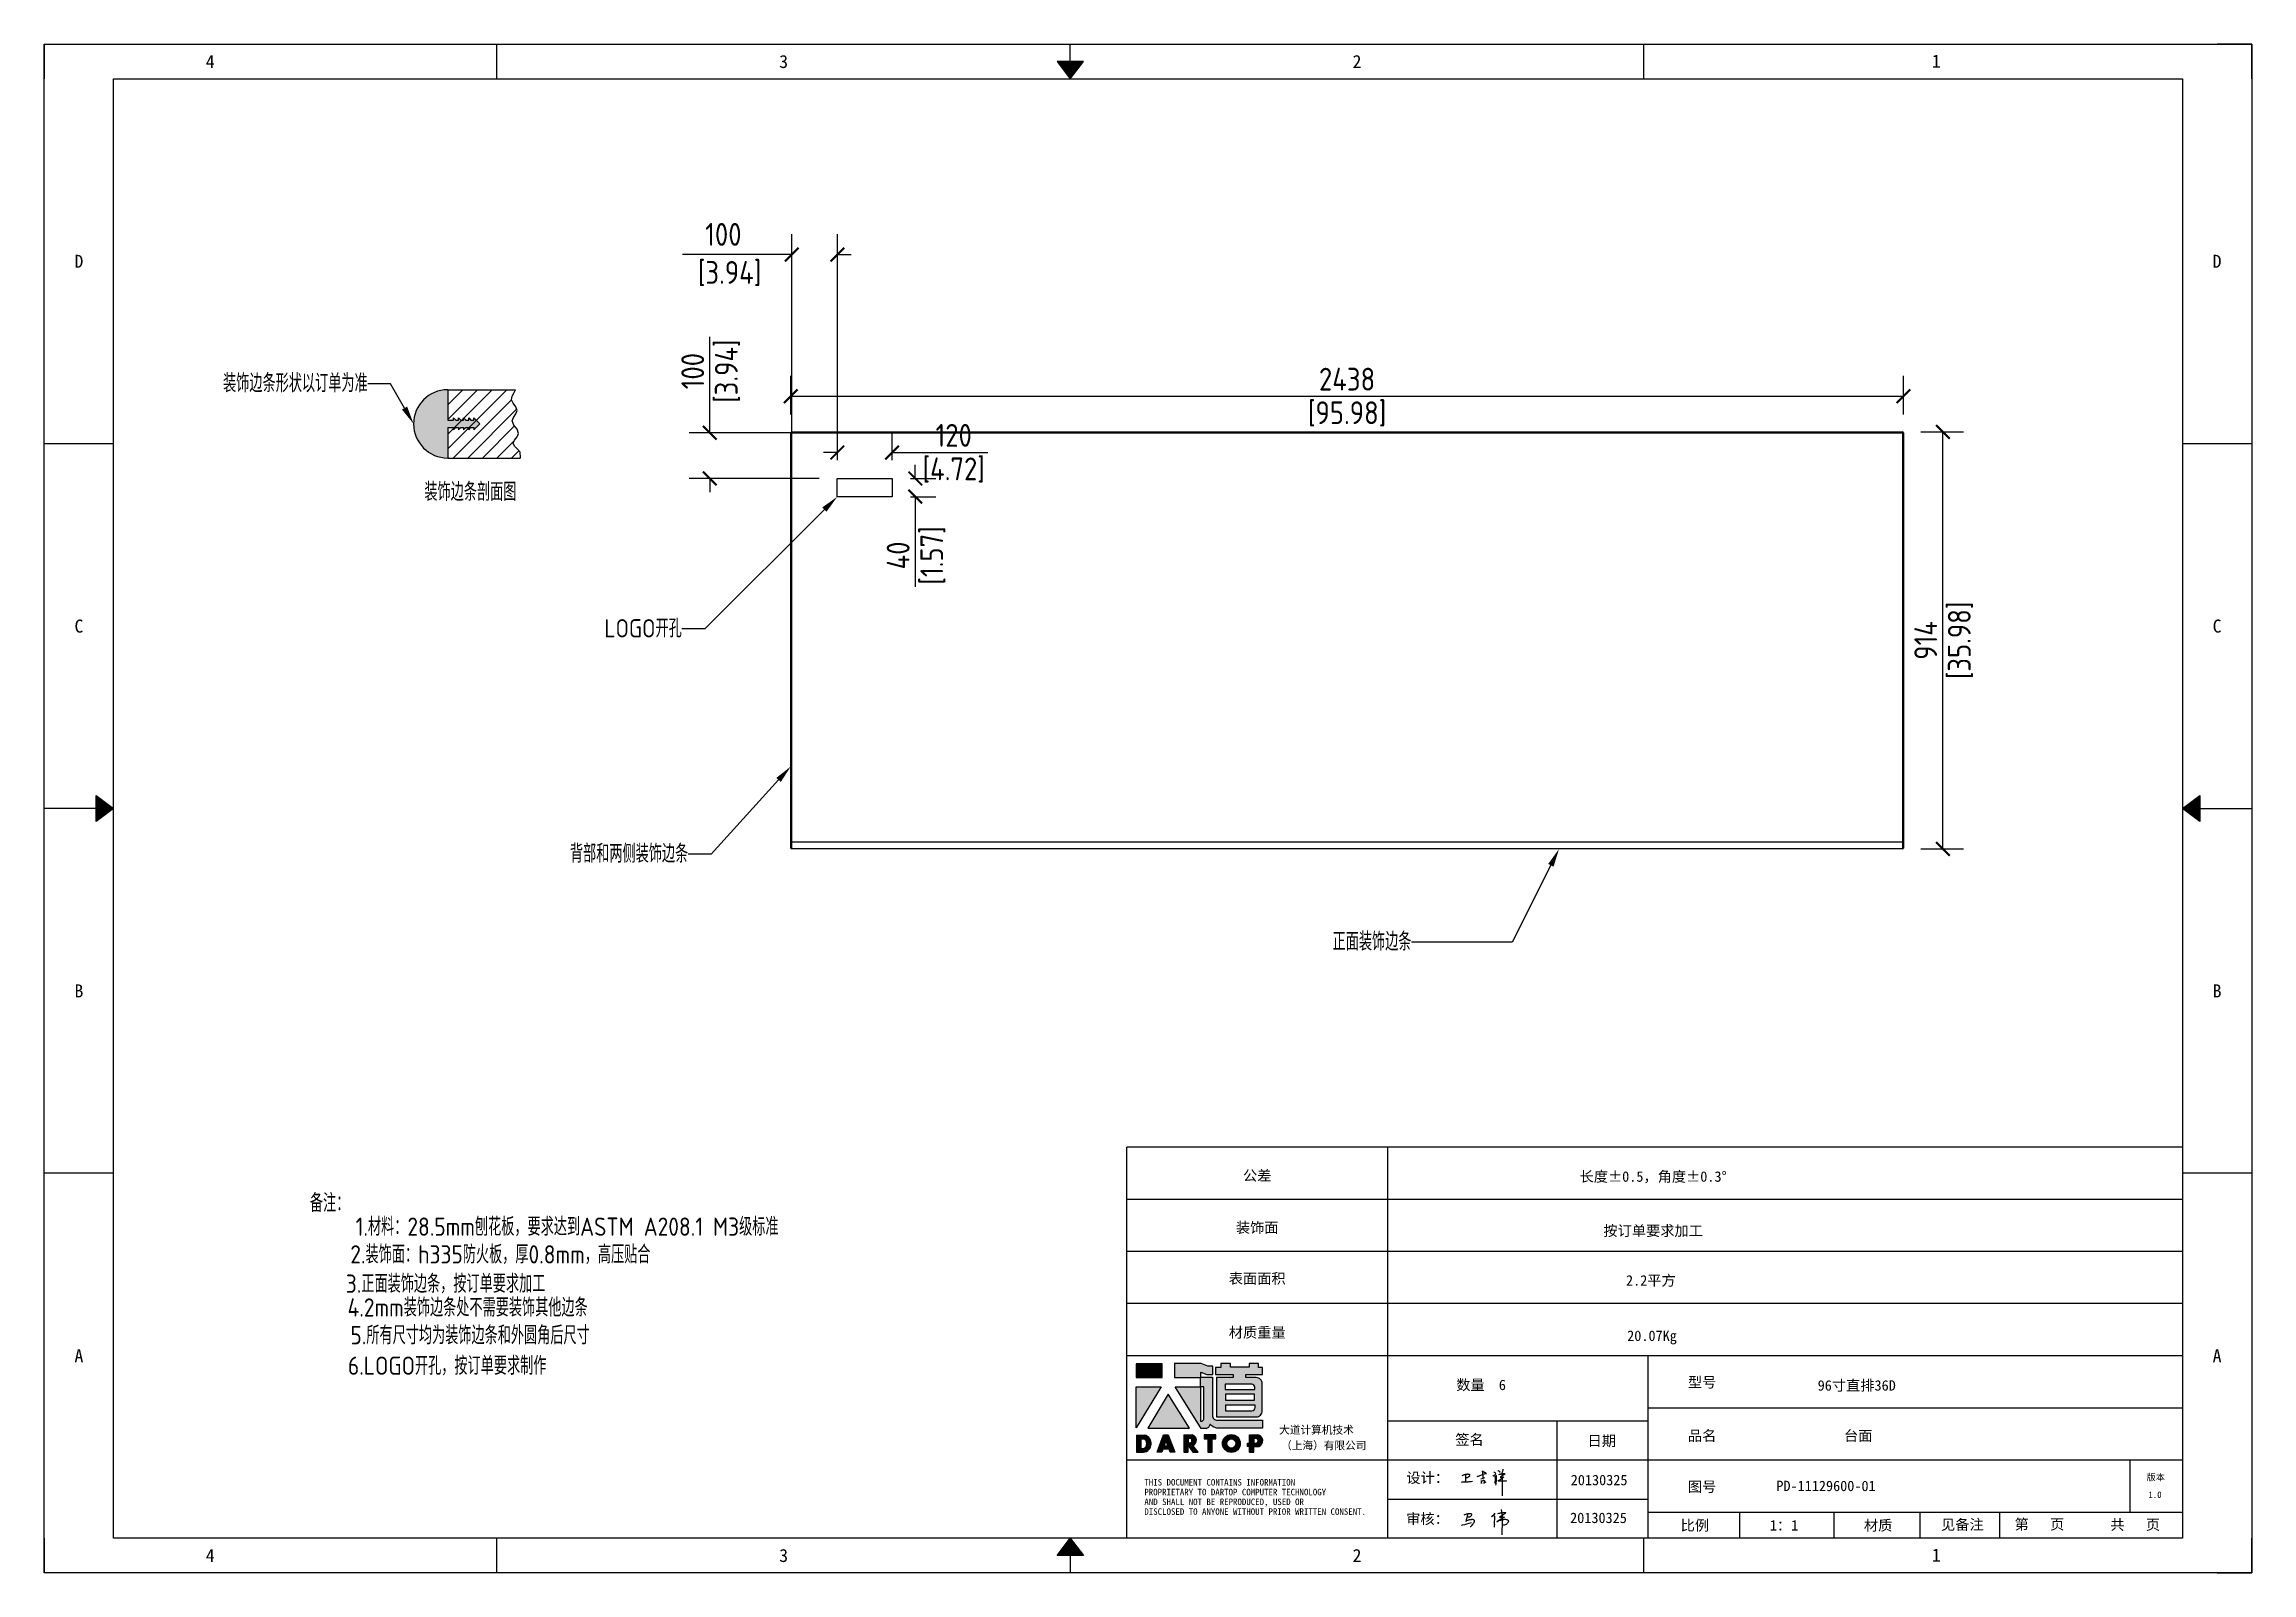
# Model space of a CAD drawing. Header units: millimetres. Extents: x -8883 to 24658, y -3888 to 19148.
# Drawn here: x 9181 to 14018, y 911 to 4261 of the extents above; entities that cross this region are included whole.
import ezdxf
from ezdxf import colors
from ezdxf.entities.mleader import LeaderData, LeaderLine
from ezdxf.enums import TextEntityAlignment as Align
from ezdxf.math import Vec2, Vec3

# ---------------------------------------------------------------- set-up
doc = ezdxf.new("R2010")
doc.units = ezdxf.units.MM
doc.header["$MEASUREMENT"] = 0
doc.linetypes.add('DOT', pattern=[0.2, 0.1, -0.1])
for name, color, linetype in [('4', 7, 'Continuous'), ('ATTACHMENT', 7, 'Continuous'), ('DIM', 254, 'Continuous'), ('print', 30, 'Continuous'), ('WORKSURFACE', 7, 'Continuous')]:
    doc.layers.add(name, color=color, linetype=linetype)
doc.styles.add('Dartop', font='')
doc.styles.add('Dartop Text Style', font='gbenor.shx', dxfattribs={"bigfont": 'gbcbig.shx'})
doc.styles.add('hzHT', font='')
doc.styles.get('Dartop').set_extended_font_data('FangSong_GB2312')
doc.styles.get('hzHT').set_extended_font_data('SimHei')
doc.dimstyles.new('Dartop DIM Style', dxfattribs={"dimscale": 20, "dimtxt": 2.5, "dimasz": 1.5, "dimexe": 2.25, "dimexo": 2, "dimtad": 1, "dimdsep": 46, "dimtxsty": 'Dartop Text Style', "dimblk": 'ARCHTICK', "dimcen": 0.09, "dimadec": 1, "dimazin": 0, "dimtfac": 1, "dimtofl": 0, "dimtmove": 0, "dimatfit": 1, "dimfxl": 1, "dimtolj": 1, "dimtzin": 0, "dimarcsym": 0})

msp = doc.modelspace()

# ---------------------------------------------------------------- texts
at = {"color": 0}
for s, height, style, p in [('4', 28.554, 'Dartop', (9544.513, 4222.806)), ('3', 28.554, 'Dartop', (10800.896, 4222.806)), ('2', 28.554, 'Dartop', (12057.279, 4222.806)), ('1', 28.554, 'Dartop', (13326.677, 4223.712)), ('D', 28.554, 'Dartop', (9256.762, 3784.976)), ('D', 28.554, 'Dartop', (13941.853, 3784.976)), ('C', 28.554, 'Dartop', (9256.762, 2985.459)), ('C', 28.554, 'Dartop', (13941.853, 2985.459)), ('B', 28.554, 'Dartop', (9256.762, 2185.943)), ('B', 28.554, 'Dartop', (13941.853, 2185.943)), ('公差', 22.8433, 'hzHT', (11838.611, 1781.173)), ('长度%%P0.5，角度%%P0.3%%D', 22.84333, 'hzHT', (12706.167, 1779.113)), ('装饰面', 22.8433, 'hzHT', (11838.611, 1667.304)), ('按订单要求加工', 22.8433, 'hzHT', (12706.167, 1660.333)), ('表面面积', 22.8433, 'hzHT', (11838.611, 1555.624)), ('2.2平方', 22.8433, 'hzHT', (12701.21, 1551.452)), ('材质重量', 22.8433, 'hzHT', (11838.611, 1437.375)), ('20.07Kg', 22.8433, 'hzHT', (12703.688, 1430.198)), ('A', 28.554, 'Dartop', (9256.762, 1386.426)), ('A', 28.554, 'Dartop', (13941.853, 1386.426)), ('数量  6', 22.8433, 'hzHT', (12329.116, 1322.483)), ('型号', 22.8433, 'hzHT', (12813.504, 1328.321)), ('96寸直排36D', 22.8433, 'hzHT', (13152.255, 1321.316)), ('签名', 22.8433, 'hzHT', (12303.762, 1202.684)), ('日期', 22.8433, 'hzHT', (12593.617, 1199.872)), ('品名', 22.8433, 'hzHT', (12813.504, 1211.053)), ('台面', 22.8433, 'hzHT', (13155.449, 1211.053)), ('20130325', 22.8433, 'hzHT', (12587.754, 1113.993)), ('图号', 22.8433, 'hzHT', (12813.504, 1099.397)), ('版本', 14.2771, 'hzHT', (13807.5, 1120.091)), ('PD-11129600-01', 22.84333, 'hzHT', (13084.91, 1101.062)), ('1.0', 14.2771, 'Dartop', (13805.783, 1081.935)), ('20130325', 22.8433, 'hzHT', (12586.394, 1031.106)), ('比例', 22.8433, 'hzHT', (12797.576, 1014.628)), ('1：1', 22.8433, 'hzHT', (12992.863, 1014.628)), ('材质', 22.8433, 'hzHT', (13199.201, 1014.628)), ('见备注', 22.8433, 'hzHT', (13383.73, 1016.303)), ('第   页', 22.8433, 'hzHT', (13552.57, 1016.997)), ('共   页', 22.8433, 'hzHT', (13762.405, 1016.165)), ('4', 28.554, 'Dartop', (9544.513, 948.596)), ('3', 28.554, 'Dartop', (10800.896, 948.596)), ('2', 28.554, 'Dartop', (12057.279, 948.596)), ('1', 28.554, 'Dartop', (13326.677, 949.502))]:
    msp.add_text(s, height=height, dxfattribs=dict(at, style=style)).set_placement(p, align=Align.MIDDLE_CENTER)
at = {"color": 0, "style": 'hzHT'}
for s, height, p in [('THIS DOCUMENT CONTAINS INFORMATION', 14.27708, (11591.367, 1101.885)), ('设计：', 22.8433, (12165.381, 1107.51)), ('AND SHALL NOT BE REPRODUCED, USED OR', 14.27708, (11591.367, 1059.054)), ('PROPRIETARY TO DARTOP COMPUTER TECHNOLOGY', 14.27708, (11591.367, 1080.47)), ('DISCLOSED TO ANYONE WITHOUT PRIOR WRITTEN CONSENT.', 14.27708, (11591.367, 1037.639)), ('审核：', 22.8433, (12165.041, 1017.557))]:
    msp.add_text(s, height=height, dxfattribs=at).set_placement(p)
at = {"layer": '4', "color": 0, "style": 'hzHT'}
for s, p in [('大道计算机技术', (11886.656, 1215.285)), ('（上海）有限公司', (11890.967, 1181.139))]:
    msp.add_text(s, height=17.1325, dxfattribs=at).set_placement(p)
at = {"layer": 'DIM', "style": 'Dartop Text Style'}
for s, p in [('装饰边条剖面图', (10114.578, 3279.885)), ('备注：', (9806.113, 1721.272)), ('1.材料：28.5mm刨花板，要求达到ASTM A208.1 M3级标准', (10326.407, 1669.289)), ('2.装饰面：h335防火板，厚0.8mm，高压贴合           ', (10299.617, 1608.524)), ('3.正面装饰边条，按订单要求加工                    ', (10277.117, 1544.275)), ('4.2mm装饰边条处不需要装饰其他边条                 ', (10292.951, 1492.187)), ('5.所有尺寸均为装饰边条和外圆角后尺寸              ', (10265.794, 1431.423)), ('6.LOGO开孔，按订单要求制作              ', (10215.549, 1364.536))]:
    msp.add_text(s, height=40, dxfattribs=at).set_placement(p, align=Align.MIDDLE_CENTER)

# ---------------------------------------------------------------- blocks, each defined once
blk = doc.blocks.new('*U129')
at = {"color": 254, "linetype": 'Continuous', "extrusion": (0, 0, -1)}
for points in [[(-17, 0.333), (-16.812, 0.25), (-17, 0.5)], [(-17, 0.333), (-17.188, 0.25), (-16.812, 0.25)], [(-17, 0.333), (-17, 0.5), (-17.188, 0.25)]]:
    blk.add_solid(points, dxfattribs=at)
blk = doc.blocks.new('*U128')
at = {"color": 254, "linetype": 'Continuous', "extrusion": (0, 0, -1)}
for points in [[(-33.167, 11), (-33, 11), (-33.25, 11.188)], [(-33.167, 11), (-33.25, 11.188), (-33.25, 10.812)], [(-33.167, 11), (-33.25, 10.812), (-33, 11)]]:
    blk.add_solid(points, dxfattribs=at)
blk = doc.blocks.new('*U130')
at = {"color": 254, "linetype": 'Continuous'}
for points in [[(17, 21.667), (17.188, 21.75), (16.812, 21.75)], [(17, 21.667), (16.812, 21.75), (17, 21.5)], [(17, 21.667), (17, 21.5), (17.188, 21.75)]]:
    blk.add_solid(points, dxfattribs=at)
blk = doc.blocks.new('*U127')
at = {"color": 254, "linetype": 'Continuous', "extrusion": (0, 0, -1)}
for points in [[(-0.833, 11), (-0.75, 10.812), (-0.75, 11.188)], [(-0.833, 11), (-0.75, 11.188), (-1, 11)], [(-0.833, 11), (-1, 11), (-0.75, 10.812)]]:
    blk.add_solid(points, dxfattribs=at)
blk = doc.blocks.new('dadao')
for p, q in [((48, 19.2), (44.9, 10.4)), ((44.9, 10.4), (51.2, 10.4)), ((51.2, 10.4), (48, 19.2))]:
    blk.add_line(p, q)
for points in [[(41.8, 121.6), (41.8, 143.7), (-0.4, 143.7), (-0.4, 121.6), (41.8, 121.6)], [(104.8, 122), (104.8, 130.3), (114.1, 126.3), (124.2, 126.3), (124.2, 139.6), (115.9, 139.6), (105.1, 143.9), (61.5, 143.9)], [(61.7, 144), (61.7, 121.3), (103.9, 121.3)], [(113.4, 38.7), (105.1, 38.7), (63, 106.5), (103.9, 106.5), (103.9, 120.9), (103.9, 121.3)], [(109.7, 53.6), (109.7, 106.2), (104.3, 106.2), (104.3, 50.4), (106.6, 50.4)], [(144.6, 94.4), (144.6, 84.8), (192, 84.8), (192, 94.1), (144.9, 94.1)], [(120.2, 45), (119.5, 45), (119.5, 44.6)], [(0, 28), (0, 0), (11.8, 0)], [(0.1, 28), (14, 28)], [(7.1, 21.8), (7.1, 6.1), (12, 6.1)], [(7.1, 21.8), (11.4, 21.8)], [(76.8, 28.2), (76.8, 0), (84.1, 0), (84.1, 11.1), (91.6, -0.1), (100.3, -0.1), (91.7, 11.1)], [(76.8, 28.2), (90.6, 28.2)], [(84, 22.7), (84, 15.3), (87.2, 15.3)], [(84, 22.7), (87.3, 22.7)], [(183.7, 0), (183.7, 9.6), (180.6, 9.6), (180.6, 14.9), (183.8, 14.9), (183.8, 28.1), (196.1, 28.1), (196.5, 28.1)], [(183.7, 0), (190.9, 0), (190.9, 9.6), (198.8, 9.6)], [(194.9, 22.3), (190.8, 22.3), (190.8, 15), (194.4, 15)]]:
    blk.add_lwpolyline(points)
blk.add_lwpolyline([(137.1, 144.2), (137.1, 137.9), (128.3, 137.9), (128.3, 126.5), (157.3, 126.5), (157.3, 121.5), (130.3, 121.5), (130.3, 57.5), (194.4, 57.5, 0.414214), (204.4, 67.5), (204.4, 111.3, 0.414214), (194.4, 121.3), (177.5, 121.3), (177.5, 126.3), (204.7, 126.3), (204.7, 137.7), (198.2, 137.7), (198.2, 143.9), (183.3, 143.9), (183.3, 138), (153, 138), (153, 144.2), (137.1, 144.2)], format="xyb", close=True)
for points in [[(104.8, 122), (123.4, 122), (123.4, 60, 0.414214), (131.4, 52), (204.8, 52), (204.8, 39.1), (131.7, 39.1)], [(144.3, 110.8), (144.3, 101.8), (192.3, 101.8), (192.3, 105.5, 0.414214), (187.3, 110.5), (144.3, 110.5)], [(144.6, 77), (144.6, 67.5), (187.6, 67.5, 0.414214), (192.6, 72.5), (192.6, 76.4), (144.6, 76.4)]]:
    blk.add_lwpolyline(points, format="xyb")
for points in [[(-0.3, 106.2), (40.4, 106.2), (-0.3, 39.7), (-0.3, 106.2)], [(51.7, 94.1), (18.4, 39.3), (86.2, 39.3)], [(43.8, 28.2), (51.8, 28.2), (62.6, -0.1), (55, -0.1), (53.2, 5), (42.9, 5), (41.1, 0), (33.6, 0)], [(110, 28.1), (110, 21.9), (116, 21.9), (116, -0.1), (123.2, -0.1), (123.2, 22), (129.2, 22), (129.2, 28.1), (110, 28.1)]]:
    blk.add_lwpolyline(points, close=True)
for radius in [14.5, 7.44]:
    blk.add_circle((154.2, 14.2), radius)
for centre, radius, start, end in [((99.2, 60.7), 12.6, 305.6399, 325.969), ((111.6, 46.7), 8.19, 282.9811, 347.6627), ((136, 61.7), 22.9, 226.7358, 259.3209), ((8.5, 13.9), 8.49, 294.2143, 69.7177), ((9.6, 14.2), 14.4, 278.6604, 72.3203), ((86.4, 19), 3.8, 282.527, 76.7196), ((88.6, 19.4), 8.95, 290.6073, 77.2124), ((193.7, 18.7), 3.8, 280.9891, 72.5513), ((195.7, 18.6), 9.51, 288.8959, 85.2442)]:
    blk.add_arc(centre, radius, start, end)
blk = doc.blocks.new('h')
for p, q in [((20768.1, -2360.9), (20773, -2359.1)), ((20769.5, -2366.9), (20769.8, -2370.6)), ((20769.8, -2370.6), (20770.9, -2378)), ((20770.9, -2378), (20771.5, -2370.6)), ((20772.4, -2369.3), (20774.9, -2367.8)), ((20773, -2359.1), (20784.1, -2355.2)), ((20773.3, -2331.8), (20775.3, -2338.7)), ((20789.1, -2340.9), (20773.5, -2331.9)), ((20775.3, -2338.7), (20775.6, -2351.2)), ((20775.6, -2351.2), (20775.5, -2357.3)), ((20782.2, -2369.2), (20780, -2377.1)), ((20780, -2377.1), (20788.3, -2371.3)), ((20780.1, -2366.4), (20780.8, -2366.4)), ((20781.9, -2367.4), (20782.2, -2369.2)), ((20845.7, -2343.5), (20848.4, -2353)), ((20848.9, -2370.3), (20847.9, -2424)), ((20848.4, -2353), (20848.9, -2370.3))]:
    blk.add_line(p, q)
for points in [[(20696.6, -2372.4, 0.002073), (20710.6, -2371.9, 0.016137), (20719.6, -2371.3, 0.008314), (20736.9, -2369.3)], [(20699.1, -2348.2, -0.029745), (20704.6, -2345.4, -0.046842), (20708.4, -2344.2, -0.00919), (20714.3, -2343, -0.018517), (20717.2, -2342.5, -0.037841), (20720.3, -2342.4, -0.039541), (20723.2, -2342.8, -0.149785), (20726, -2344.3, -0.204935), (20726.9, -2346.6, -0.074872), (20726.5, -2348.3, -0.061615), (20725.6, -2350.3, -0.034204), (20723.8, -2352.6, -0.045776), (20722.3, -2354.1, -0.054985), (20720.4, -2355.3, -0.036348), (20717.3, -2356.5, -0.067752), (20715.7, -2356.8, -0.043553), (20713.2, -2356.7)], [(20755, -2351.9, -0.024077), (20759.9, -2350.1, -0.013147), (20768.7, -2346.5, -0.00522), (20775.4, -2344.1, -0.018517), (20777.3, -2343.4, -0.008274), (20786.3, -2341, -0.039541), (20788.3, -2340.8, -0.079216), (20789.4, -2341, -0.204935)], [(20813.5, -2350.1, 0.007348), (20815.9, -2348.7, 0.008421), (20818, -2347.3, 0.009459), (20819.7, -2346.2, -0.016325), (20820.7, -2345.5, -0.173771), (20821.8, -2345.3, -0.085159), (20823.9, -2346, -0.125883), (20826, -2347.9, -0.160659), (20826.6, -2350.1, -0.010447), (20826.5, -2352.3, -0.008247), (20826.2, -2355.1, -0.002698), (20825.3, -2374, 0.001562), (20823.9, -2383.7, 0.016137)], [(20816.8, -2335, -0.053561), (20819.6, -2336.1, -0.075272), (20821.3, -2337.3, -0.005295), (20822.5, -2338.5, -0.009337), (20823.1, -2339.1, -0.026146), (20823.7, -2339.8, -0.016644), (20824.5, -2340.9)], [(20832.1, -2329.2, -0.053561), (20834.9, -2330.3, -0.075272), (20836.7, -2331.5, -0.005295), (20837.8, -2332.6, -0.009337), (20838.5, -2333.3, -0.026146), (20839, -2334, -0.016644), (20839.8, -2335.1)], [(20836, -2343.7, -0.02797), (20842.1, -2342.6, -0.048868), (20845.6, -2342.2, -0.00919), (20851.1, -2341.4, -0.018517), (20853.9, -2341.1, -0.037841), (20856.7, -2341.2, -0.039541), (20859.4, -2341.6, -0.018282), (20840.6, -2354.7, -0.000937)], [(20847.6, -2340.2, 0.021784), (20849.6, -2335.9, 0.028296), (20850.8, -2332.4, 0.008136), (20851.9, -2328.2, 0.028913), (20852.2, -2327, 0.08193), (20852.1, -2325.9, 0.075058), (20851.7, -2324.7, 0.275043)]]:
    blk.add_lwpolyline(points, format="xyb")
for points in [[(20711.3, -2343.5), (20711.3, -2343.5), (20711.5, -2355.8), (20710.7, -2368), (20710.6, -2371.9)], [(20821.5, -2350.6), (20822.4, -2359.2), (20822.2, -2364.9), (20821.7, -2369), (20821.3, -2376.3), (20823.6, -2368.5), (20827.2, -2366.3), (20829.5, -2366.3)], [(20840.6, -2354.7), (20850, -2354.7), (20855, -2354.3), (20845.9, -2361.1), (20840.5, -2364), (20833, -2367.5), (20863.2, -2367.4), (20865.9, -2367.3)]]:
    blk.add_lwpolyline(points)
for centre, radius, start, end in [((20773.7, -2371.2), 2.3, 121.9907, 163.60158), ((20787.5, -2406), 40.3, 100.61827, 108.24823), ((20780.8, -2367.6), 1.15, 9.4675, 90)]:
    blk.add_arc(centre, radius, start, end)
blk = doc.blocks.new('_ArchTick')
at = {"color": 0, "linetype": 'ByBlock', "const_width": 0.15}
blk.add_lwpolyline([(-0.5, -0.5), (0.5, 0.5)], dxfattribs=at)
blk = doc.blocks.new('*D131')
at = {"layer": 'Defpoints', "color": 0, "transparency": 16777216}
for p in [(13254.6, 3489.1), (10816.6, 3409.1), (13254.6, 3409.1)]:
    blk.add_point(p, dxfattribs=at)
at = {"layer": 'DIM', "color": 0, "lineweight": -2, "transparency": 16777216}
for p, q in [((10816.6, 3449.1), (10816.6, 3534.1)), ((13254.6, 3449.1), (13254.6, 3534.1)), ((10816.6, 3489.1), (13254.6, 3489.1))]:
    blk.add_line(p, q, dxfattribs=at)
at = {"layer": 'DIM', "color": 0, "lineweight": -2, "transparency": 16777216, "xscale": 30, "yscale": 30, "zscale": 30, "rotation": 180}
blk.add_blockref('_ArchTick', (10816.6, 3489.1), dxfattribs=at)
at = {"layer": 'DIM', "color": 0, "lineweight": -2, "transparency": 16777216, "xscale": 30, "yscale": 30, "zscale": 30}
blk.add_blockref('_ArchTick', (13254.6, 3489.1), dxfattribs=at)
at = {"layer": 'DIM', "color": 0, "transparency": 16777216, "char_height": 50, "attachment_point": 5, "style": 'Dartop Text Style'}
for s, insert in [('\\A1;2438', (12035.6, 3526.6)), ('\\A1;[95.98]', (12035.6, 3450.5))]:
    blk.add_mtext(s, dxfattribs=dict(at, insert=insert))
blk = doc.blocks.new('*D132')
at = {"layer": 'Defpoints', "color": 0, "transparency": 16777216}
for p in [(13252.6, 3411.1), (13340.9, 3411.1), (13252.6, 2497.1)]:
    blk.add_point(p, dxfattribs=at)
at = {"layer": 'DIM', "color": 0, "lineweight": -2, "transparency": 16777216}
for p, q in [((13292.6, 3411.1), (13385.9, 3411.1)), ((13340.9, 2497.1), (13340.9, 3411.1)), ((13292.6, 2497.1), (13385.9, 2497.1))]:
    blk.add_line(p, q, dxfattribs=at)
at = {"layer": 'DIM', "color": 0, "lineweight": -2, "transparency": 16777216, "xscale": 30, "yscale": 30, "zscale": 30}
for p, rotation in [((13340.9, 3411.1), 90), ((13340.9, 2497.1), 270)]:
    blk.add_blockref('_ArchTick', p, dxfattribs=dict(at, rotation=rotation))
at = {"layer": 'DIM', "color": 0, "transparency": 16777216, "char_height": 50, "attachment_point": 5, "rotation": 90, "style": 'Dartop Text Style'}
for s, insert in [('\\A1;[35.98]', (13379.5, 2954.1)), ('\\A1;914', (13303.4, 2954.1))]:
    blk.add_mtext(s, dxfattribs=dict(at, insert=insert))
blk = doc.blocks.new('*D134')
at = {"layer": 'Defpoints', "color": 0, "transparency": 16777216}
for p in [(10639.2, 3409.1), (10918.6, 3409.1), (10918.6, 3309.1)]:
    blk.add_point(p, dxfattribs=at)
at = {"layer": 'DIM', "color": 0, "lineweight": -2, "transparency": 16777216}
for p, q in [((10639.2, 3409.1), (10639.2, 3619.2)), ((10878.6, 3409.1), (10594.2, 3409.1)), ((10878.6, 3309.1), (10594.2, 3309.1)), ((10639.2, 3309.1), (10639.2, 3279.1))]:
    blk.add_line(p, q, dxfattribs=at)
at = {"layer": 'DIM', "color": 0, "lineweight": -2, "transparency": 16777216, "xscale": 30, "yscale": 30, "zscale": 30}
for p, rotation in [((10639.2, 3409.1), 270), ((10639.2, 3309.1), 90)]:
    blk.add_blockref('_ArchTick', p, dxfattribs=dict(at, rotation=rotation))
at = {"layer": 'DIM', "color": 0, "transparency": 16777216, "char_height": 50, "attachment_point": 5, "rotation": 90, "style": 'Dartop Text Style'}
for s, insert in [('\\A1;100', (10601.7, 3544.2)), ('\\A1;[3.94]', (10677.8, 3544.2))]:
    blk.add_mtext(s, dxfattribs=dict(at, insert=insert))
blk = doc.blocks.new('*D135')
at = {"layer": 'Defpoints', "color": 0, "transparency": 16777216}
for p in [(10918.6, 3799.7), (10818.6, 3309.1), (10918.6, 3309.1)]:
    blk.add_point(p, dxfattribs=at)
at = {"layer": 'DIM', "color": 0, "lineweight": -2, "transparency": 16777216}
for p, q in [((10818.6, 3349.1), (10818.6, 3844.7)), ((10918.6, 3349.1), (10918.6, 3844.7)), ((10818.6, 3799.7), (10579.3, 3799.7)), ((10918.6, 3799.7), (10948.6, 3799.7))]:
    blk.add_line(p, q, dxfattribs=at)
at = {"layer": 'DIM', "color": 0, "lineweight": -2, "transparency": 16777216, "xscale": 30, "yscale": 30, "zscale": 30}
blk.add_blockref('_ArchTick', (10818.6, 3799.7), dxfattribs=at)
at = {"layer": 'DIM', "color": 0, "lineweight": -2, "transparency": 16777216, "xscale": 30, "yscale": 30, "zscale": 30, "rotation": 180}
blk.add_blockref('_ArchTick', (10918.6, 3799.7), dxfattribs=at)
at = {"layer": 'DIM', "color": 0, "transparency": 16777216, "insert": (10668.9, 3799.7), "char_height": 50, "attachment_point": 5, "style": 'Dartop Text Style'}
blk.add_mtext('\\A1;100\\P [3.94]', dxfattribs=at)
blk = doc.blocks.new('*D136')
at = {"layer": 'Defpoints', "color": 0, "transparency": 16777216}
for p in [(11038.6, 3366), (10918.6, 3309.1), (11038.6, 3309.1)]:
    blk.add_point(p, dxfattribs=at)
at = {"layer": 'DIM', "color": 0, "lineweight": -2, "transparency": 16777216}
for p, q in [((10918.6, 3349.1), (10918.6, 3411)), ((11038.6, 3349.1), (11038.6, 3411)), ((10918.6, 3366), (10888.6, 3366)), ((11038.6, 3366), (11248.6, 3366))]:
    blk.add_line(p, q, dxfattribs=at)
at = {"layer": 'DIM', "color": 0, "lineweight": -2, "transparency": 16777216, "xscale": 30, "yscale": 30, "zscale": 30}
blk.add_blockref('_ArchTick', (10918.6, 3366), dxfattribs=at)
at = {"layer": 'DIM', "color": 0, "lineweight": -2, "transparency": 16777216, "xscale": 30, "yscale": 30, "zscale": 30, "rotation": 180}
blk.add_blockref('_ArchTick', (11038.6, 3366), dxfattribs=at)
at = {"layer": 'DIM', "color": 0, "transparency": 16777216, "char_height": 50, "attachment_point": 5, "style": 'Dartop Text Style'}
for s, insert in [('\\A1;120', (11173.6, 3403.5)), ('\\A1;[4.72]', (11173.6, 3327.5))]:
    blk.add_mtext(s, dxfattribs=dict(at, insert=insert))
blk = doc.blocks.new('*D137')
at = {"layer": 'Defpoints', "color": 0, "transparency": 16777216}
for p in [(11038.6, 3309.1), (11038.6, 3269.1), (11089.4, 3269.1)]:
    blk.add_point(p, dxfattribs=at)
at = {"layer": 'DIM', "color": 0, "lineweight": -2, "transparency": 16777216}
for p, q in [((11089.4, 3309.1), (11089.4, 3339.1)), ((11078.6, 3309.1), (11134.4, 3309.1)), ((11078.6, 3269.1), (11134.4, 3269.1)), ((11089.4, 3269.1), (11089.4, 3071.6))]:
    blk.add_line(p, q, dxfattribs=at)
at = {"layer": 'DIM', "color": 0, "lineweight": -2, "transparency": 16777216, "xscale": 30, "yscale": 30, "zscale": 30}
for p, rotation in [((11089.4, 3309.1), 270), ((11089.4, 3269.1), 90)]:
    blk.add_blockref('_ArchTick', p, dxfattribs=dict(at, rotation=rotation))
at = {"layer": 'DIM', "color": 0, "transparency": 16777216, "char_height": 50, "attachment_point": 5, "rotation": 90, "style": 'Dartop Text Style'}
for s, insert in [('\\A1;[1.57]', (11128, 3140.3)), ('\\A1;40', (11051.9, 3140.3))]:
    blk.add_mtext(s, dxfattribs=dict(at, insert=insert))

# ---------------------------------------------------------------- dimensions: what is measured, and where the dimension line sits
at = {"layer": 'DIM'}
dim = msp.add_linear_dim(base=(10918.584, 3799.665), p1=(10818.584, 3309.091), p2=(10918.584, 3309.091), dimstyle='Dartop DIM Style', override={"dimpost": '\\X'}, dxfattribs=at)
dim.commit()
dim.dimension.update_dxf_attribs({"geometry": '*D135', "text_midpoint": (10668.928, 3799.665), "dimtype": 160})
for base, p1, p2, picture, middle in [((10639.22, 3409.091), (10918.584, 3309.091), (10918.584, 3409.091), '*D134', (10639.22, 3544.163)), ((13340.912, 3411.091), (13252.584, 2497.091), (13252.584, 3411.091), '*D132', (13340.912, 2954.091)), ((11089.422, 3269.091), (11038.584, 3309.091), (11038.584, 3269.091), '*D137', (11089.422, 3140.341))]:
    dim = msp.add_linear_dim(base=base, p1=p1, p2=p2, angle=90, dimstyle='Dartop DIM Style', override={"dimpost": '\\X'}, dxfattribs=at)
    dim.commit()
    dim.dimension.update_dxf_attribs({"geometry": picture, "text_midpoint": middle})
for base, p1, p2, picture, middle in [((13254.584, 3489.058), (10816.584, 3409.091), (13254.584, 3409.091), '*D131', (12035.584, 3489.058)), ((11038.584, 3365.994), (10918.584, 3309.091), (11038.584, 3309.091), '*D136', (11173.584, 3365.994))]:
    dim = msp.add_linear_dim(base=base, p1=p1, p2=p2, dimstyle='Dartop DIM Style', override={"dimpost": '\\X'}, dxfattribs=at)
    dim.commit()
    dim.dimension.update_dxf_attribs({"geometry": picture, "text_midpoint": middle})

# ---------------------------------------------------------------- hatches: boundary and pattern name
for points in [[(11630.24, 1368.743), (11573.285, 1368.743), (11573.285, 1338.987), (11630.24, 1338.987)], [(11628.406, 1318.167), (11573.438, 1318.167), (11573.438, 1228.418)], [(11643.644, 1301.88), (11598.709, 1227.82), (11690.207, 1227.82)], [(11748.305, 1212.666), (11722.302, 1212.666), (11722.302, 1204.417), (11730.415, 1204.417), (11730.415, 1174.688), (11740.129, 1174.688), (11740.129, 1204.436), (11748.305, 1204.436)]]:
    msp.add_hatch(color=0).paths.add_polyline_path(points)
h = msp.add_hatch(color=0)
h.paths.add_polyline_path([(11715.354, 1350.659), (11727.924, 1345.228), (11741.514, 1345.228), (11741.514, 1363.215), (11730.302, 1363.215), (11715.694, 1368.984), (11657.152, 1368.984), (11657.152, 1338.565), (11714.112, 1338.565), (11714.112, 1337.95), (11714.112, 1318.507), (11658.877, 1318.507), (11715.69, 1227.077), (11726.94, 1227.077, 0.27937482), (11735.153, 1235.063), (11735.153, 1235.484), (11736.145, 1235.484, 0.14314537), (11751.633, 1227.602), (11850.355, 1227.602), (11850.355, 1244.942), (11751.212, 1244.942, -0.41421356), (11740.414, 1255.741), (11740.414, 1339.526), (11715.354, 1339.526)])
h.paths.add_polyline_path([(11714.686, 1318.118), (11721.924, 1318.117), (11721.924, 1247.154, -0.08893574), (11717.73, 1242.84), (11714.661, 1242.84)], flags=16)
h = msp.add_hatch(color=0)
h.paths.add_polyline_path([(11850.185, 1360.697), (11841.401, 1360.697), (11841.401, 1369.053), (11821.324, 1369.053), (11821.324, 1361.115), (11780.335, 1361.115), (11780.335, 1369.47), (11758.867, 1369.47), (11758.867, 1360.96), (11747.005, 1360.96), (11747.005, 1345.556), (11786.15, 1345.556), (11786.15, 1338.743), (11749.674, 1338.743), (11749.674, 1252.484), (11836.268, 1252.484, 0.41421356), (11849.766, 1265.982), (11849.766, 1325.054, 0.41421356), (11836.268, 1338.553), (11813.377, 1338.553), (11813.377, 1345.238), (11850.185, 1345.238)])
h.paths.add_polyline_path([(11826.705, 1323.929, -0.41421356), (11833.454, 1317.18), (11833.454, 1312.23), (11768.623, 1312.23), (11768.623, 1323.929)], flags=16)
h.paths.add_polyline_path([(11833.035, 1301.785), (11833.035, 1289.251), (11769.042, 1289.251), (11769.042, 1301.785)], flags=16)
h.paths.add_polyline_path([(11833.871, 1277.97), (11833.871, 1272.603, -0.41421356), (11827.122, 1265.854), (11769.042, 1265.854), (11769.042, 1277.97)], flags=16)
h = msp.add_hatch(color=0)
h.paths.add_polyline_path([(11592.7, 1212.531), (11573.842, 1212.531), (11573.842, 1174.801), (11589.724, 1174.801, 0.79301591)])
h.paths.add_polyline_path([(11590.004, 1183.064), (11583.41, 1183.064), (11583.41, 1204.268), (11589.276, 1204.268, -0.67136089)], flags=16)
h = msp.add_hatch(color=0)
h.paths.add_polyline_path([(11643.786, 1212.841), (11633.024, 1212.841), (11619.183, 1174.761), (11629.378, 1174.761), (11631.776, 1181.509), (11645.587, 1181.509), (11648.038, 1174.679), (11658.314, 1174.679)])
h.paths.add_polyline_path([(11642.948, 1188.784), (11634.391, 1188.784), (11638.591, 1200.75)], flags=16)
h = msp.add_hatch(color=0)
h.paths.add_polyline_path([(11696.097, 1212.815), (11677.55, 1212.815), (11677.55, 1174.74), (11687.351, 1174.74), (11687.351, 1189.834), (11697.425, 1174.604), (11709.268, 1174.604), (11697.674, 1189.738, 0.74405494)])
h.paths.add_polyline_path([(11687.261, 1195.469), (11687.261, 1205.468), (11691.642, 1205.468, -0.79680897), (11691.577, 1195.469)], flags=16)
h = msp.add_hatch(color=0)
h.paths.add_polyline_path([(11762.441, 1193.914, 1), (11801.538, 1193.914, 1)])
h.paths.add_polyline_path([(11792.032, 1193.914, -1), (11771.947, 1193.914, -1)], flags=16)
h = msp.add_hatch(color=0)
h.paths.add_polyline_path([(11839.038, 1212.724), (11838.477, 1212.724), (11821.943, 1212.724), (11821.943, 1194.955), (11817.555, 1194.955), (11817.555, 1187.742), (11821.872, 1187.742), (11821.872, 1174.806), (11831.524, 1174.806), (11831.524, 1187.793), (11842.13, 1187.793, 0.81230381)])
h.paths.add_polyline_path([(11831.381, 1195.004), (11831.381, 1204.943), (11836.874, 1204.943, -0.77821343), (11836.313, 1195.004)], flags=16)
at = {"layer": 'ATTACHMENT', "linetype": 'Continuous'}
h = msp.add_hatch(color=256, dxfattribs=at)
edge = h.paths.add_edge_path()
edge.add_line((10082.589, 3420.426), (10088.632, 3420.426))
edge.add_line((10088.632, 3420.426), (10088.632, 3415.384))
edge.add_line((10088.632, 3415.384), (10093.692, 3420.426))
edge.add_line((10093.692, 3420.426), (10099.735, 3420.426))
edge.add_line((10099.735, 3420.426), (10099.735, 3415.384))
edge.add_line((10099.735, 3415.384), (10104.796, 3420.426))
edge.add_line((10104.796, 3420.426), (10110.839, 3420.426))
edge.add_line((10110.839, 3420.426), (10110.839, 3415.384))
edge.add_line((10110.839, 3415.384), (10115.899, 3420.426))
edge.add_line((10115.899, 3420.426), (10121.942, 3420.426))
edge.add_line((10121.942, 3420.426), (10121.942, 3415.384))
edge.add_line((10121.942, 3415.384), (10135.217, 3428.612))
edge.add_line((10121.942, 3441.841), (10135.217, 3428.612))
edge.add_line((10121.942, 3436.798), (10121.942, 3441.841))
edge.add_line((10115.899, 3436.798), (10121.942, 3436.798))
edge.add_line((10110.839, 3441.841), (10115.899, 3436.798))
edge.add_line((10110.839, 3436.798), (10110.839, 3441.841))
edge.add_line((10104.796, 3436.798), (10110.839, 3436.798))
edge.add_line((10099.735, 3441.841), (10104.796, 3436.798))
edge.add_line((10099.735, 3436.798), (10099.735, 3441.841))
edge.add_line((10093.692, 3436.798), (10099.735, 3436.798))
edge.add_line((10088.632, 3441.841), (10093.692, 3436.798))
edge.add_line((10088.632, 3436.798), (10088.632, 3441.841))
edge.add_line((10082.589, 3436.798), (10088.632, 3436.798))
edge.add_line((10077.528, 3441.841), (10082.589, 3436.798))
edge.add_line((10077.528, 3436.798), (10077.528, 3441.841))
edge.add_line((10064.958, 3436.798), (10077.528, 3436.798))
edge.add_line((10064.958, 3503.415), (10064.958, 3436.798))
edge.add_arc((10064.958, 3428.612), 74.803, 90, 270)
edge.add_line((10064.958, 3420.426), (10064.958, 3353.809))
edge.add_line((10064.958, 3420.426), (10077.528, 3420.426))
edge.add_line((10077.528, 3420.426), (10077.528, 3415.384))
edge.add_line((10077.528, 3415.384), (10082.589, 3420.426))

# ---------------------------------------------------------------- linework, layer by layer
at = {"color": 0, "linetype": 'DOT'}
for p, q in [((9180.617, 4260.878), (13941.853, 4260.878)), ((9180.617, 986.668), (9180.617, 4184.734)), ((14017.997, 4184.734), (14017.997, 986.668)), ((13941.853, 910.524), (9180.617, 910.524))]:
    msp.add_line(p, q, dxfattribs=at)
at = {"color": 0}
for p, q in [((9180.617, 4260.878), (9180.617, 4184.734)), ((10172.704, 4184.734), (10172.704, 4260.878)), ((11429.087, 4222.806), (11429.087, 4260.878)), ((12685.47, 4184.734), (12685.47, 4260.878)), ((14017.997, 4260.878), (13941.853, 4260.878)), ((14017.997, 4184.734), (14017.997, 4260.878)), ((9332.906, 986.668), (9332.906, 4184.734)), ((9332.906, 4184.734), (13865.709, 4184.734)), ((13865.709, 4184.734), (13865.709, 986.668)), ((9332.906, 3385.217), (9180.617, 3385.217)), ((14017.997, 3385.217), (13865.709, 3385.217)), ((9294.834, 2585.701), (9180.617, 2585.701)), ((13903.781, 2585.701), (14017.997, 2585.701)), ((11552.822, 986.668), (11552.822, 1843.293)), ((13865.709, 1843.293), (11552.822, 1843.293)), ((12123.905, 1843.293), (12123.905, 986.668)), ((9332.906, 1786.185), (9180.617, 1786.185)), ((14017.997, 1786.185), (13865.709, 1786.185)), ((13865.709, 1729.076), (11552.822, 1729.076)), ((13865.709, 1614.86), (11552.822, 1614.86)), ((13865.709, 1500.643), (11552.822, 1500.643)), ((13865.709, 1386.426), (11552.822, 1386.426)), ((12694.988, 986.668), (12694.988, 1386.426)), ((12694.988, 1272.21), (13865.709, 1272.21)), ((12123.905, 1243.656), (12694.988, 1243.656)), ((12495.109, 1243.656), (12495.109, 986.668)), ((11552.822, 1157.993), (12123.905, 1157.993)), ((12123.905, 1157.993), (13865.709, 1157.993)), ((13751.492, 1043.777), (13751.492, 1157.993)), ((12123.905, 1072.331), (12694.988, 1072.331)), ((12694.988, 1043.777), (13865.709, 1043.777)), ((12895.91, 986.668), (12895.91, 1043.777)), ((13102.972, 986.668), (13102.972, 1043.777)), ((13291.211, 986.668), (13291.211, 1043.777)), ((13465.95, 986.668), (13465.95, 1043.777)), ((9180.617, 986.668), (9180.617, 910.524)), ((13865.709, 986.668), (9332.906, 986.668)), ((10172.704, 910.524), (10172.704, 986.668)), ((12685.47, 910.524), (12685.47, 986.668)), ((14017.997, 910.524), (14017.997, 986.668)), ((11429.087, 948.596), (11429.087, 910.524)), ((13941.853, 910.524), (14017.997, 910.524))]:
    msp.add_line(p, q, dxfattribs=at)
for p, q in [((10816.584, 3409.091), (13254.584, 3409.091)), ((10816.584, 2499.091), (10816.584, 3409.091)), ((10818.584, 3411.091), (13252.584, 3411.091)), ((10818.584, 2497.091), (10818.584, 3411.091)), ((13252.584, 3411.091), (13252.584, 2497.091)), ((13254.584, 3409.091), (13254.584, 2499.091)), ((13252.584, 2512.091), (10818.584, 2512.091)), ((13252.584, 2497.091), (10818.584, 2497.091)), ((12369.161, 1025.728), (12363.549, 1022.69)), ((12373.199, 1027.885), (12369.161, 1025.728)), ((12369.392, 1032.426), (12376.527, 1032.426)), ((12380.332, 1032.772), (12373.199, 1027.885)), ((12373.456, 1049.36), (12375.095, 1035.673)), ((12375.361, 1025.568), (12374.756, 994.12)), ((12375.095, 1035.673), (12375.361, 1025.568)), ((12376.527, 1032.426), (12380.332, 1032.772))]:
    msp.add_line(p, q)
for points in [[(11429.087, 4184.734), (11457.641, 4222.806), (11400.533, 4222.806), (11429.087, 4184.734)], [(9332.906, 2585.701), (9294.834, 2557.147), (9294.834, 2614.255), (9332.906, 2585.701)], [(13865.709, 2585.701), (13903.781, 2614.255), (13903.781, 2557.147), (13865.709, 2585.701)], [(11429.087, 986.668), (11457.641, 948.596), (11400.533, 948.596), (11429.087, 986.668)]]:
    msp.add_lwpolyline(points, close=True, dxfattribs=at)
for points in [[(12292.234, 1037.363, -0.02974503), (12295.499, 1038.999, -0.04684215), (12297.709, 1039.71, -0.00919025), (12301.158, 1040.407, -0.01851715), (12302.887, 1040.658, -0.03784064), (12304.671, 1040.713, -0.03954126), (12306.367, 1040.503, -0.14978519), (12308.023, 1039.599, -0.20493524), (12308.53, 1038.288, -0.07487171), (12308.337, 1037.253, -0.06161465), (12307.774, 1036.108, -0.0342039), (12306.753, 1034.76, -0.04577587), (12305.838, 1033.886, -0.05498501), (12304.733, 1033.191, -0.03634791), (12302.901, 1032.463, -0.06775206), (12301.984, 1032.304, -0.04355337), (12300.542, 1032.379)], [(12363.549, 1022.69, -0.02974503), (12368.642, 1025.242, -0.04684215), (12372.091, 1026.352, -0.00919025), (12377.471, 1027.439, -0.01851715), (12380.168, 1027.83, -0.03784064), (12382.951, 1027.917, -0.03954126), (12385.597, 1027.588, -0.14978519), (12388.18, 1026.178, -0.20493524), (12388.972, 1024.133, -0.07487171), (12388.671, 1022.519, -0.06161465), (12387.793, 1020.732, -0.0342039), (12386.199, 1018.629, -0.04577587), (12384.773, 1017.266, -0.05498501), (12383.048, 1016.183, -0.03634791), (12380.191, 1015.045, -0.06775206), (12378.759, 1014.799, -0.04355337), (12376.51, 1014.915)], [(12365.889, 1040.844, -0.02797026), (12370.502, 1041.696, -0.04886788), (12373.176, 1041.981, -0.00919025), (12377.381, 1042.604, -0.01851715), (12379.482, 1042.797, -0.03784064), (12381.639, 1042.751, -0.03954126), (12383.671, 1042.39, -0.01828189), (12369.392, 1032.426, -0.0009369)]]:
    msp.add_lwpolyline(points, format="xyb")
msp.add_lwpolyline([(12299.43, 1040.074), (12299.43, 1040.074), (12298.339, 1033.384), (12296.542, 1027.093), (12295.367, 1023.232)])
for centre, radius, start, end in [((10818.584, 3409.091), 2, 90, 180), ((13252.584, 3409.091), 2, 0, 90), ((10818.584, 2499.091), 2, 180, 270), ((13252.584, 2499.091), 2, 270, 0), ((12018.522, 2103.856), 1121.291, 283.91895, 284.971512), ((12313.809, 991.313), 36.863, 113.202449, 120.017497), ((12305.157, 1011.497), 14.903, 102.47486, 113.202449), ((12326.751, 913.888), 114.873, 100.36867, 102.47486), ((12311.172, 999.036), 28.31, 96.125337, 100.36867), ((12246.328, 1070.319), 83.887, 316.919563, 320.58866), ((12309.663, 1013.093), 14.173, 87.457037, 96.125337), ((12309.716, 1014.281), 12.984, 78.399567, 87.457037), ((12293.863, 1029.569), 21.329, 324.094808, 331.378357), ((12311.55, 1023.214), 3.864, 44.324655, 78.399567), ((12310.417, 1021.199), 2.849, 319.573073, 337.48549), ((12302.569, 1027.471), 12.808, 324.910666, 333.348429), ((12308.798, 1025.144), 6.238, 326.76781, 340.871018), ((12312.781, 1024.416), 2.144, 357.998393, 44.324655), ((12310.686, 1024.489), 4.24, 340.871018, 357.998393), ((12324.07, 1082.658), 56.38, 299.265464, 300.9495), ((12451.798, 610.066), 435.33, 102.46592, 103.2053), ((12155.135, 1243.859), 288.251, 313.366132, 315.296084), ((13268.281, 879.212), 920.051, 171.410173, 171.768083), ((12357.87, 1033.29), 1.843, 52.375745, 91.291159), ((10736.643, 1085.582), 1623.372, 357.565664, 358.057278), ((12357.238, 1033.578), 2.112, 357.196828, 33.705179), ((12309.694, 1036.69), 49.768, 352.912546, 354.802684), ((12328.364, 1034.992), 31.021, 354.802684, 357.196828), ((12283.882, 1026.739), 12.068, 281.076982, 291.212632), ((12302.756, 1021.089), 9.506, 283.816254, 294.030509), ((12304.785, 1016.386), 4.385, 294.836428, 309.901134)]:
    msp.add_arc(centre, radius, start, end)
at = {"layer": 'ATTACHMENT', "linetype": 'Continuous'}
for p, q in [((10064.958, 3470.153), (10098.22, 3503.415)), ((10064.958, 3438.126), (10130.248, 3503.415)), ((10064.958, 3406.098), (10162.275, 3503.415)), ((10064.958, 3374.071), (10194.303, 3503.415)), ((10064.958, 3503.415), (10064.958, 3436.798)), ((10064.958, 3503.415), (10213.34, 3503.415)), ((10204.377, 3481.639), (10205.96, 3489.616)), ((10205.96, 3489.616), (10210.609, 3497.762)), ((10210.609, 3497.762), (10213.34, 3503.415)), ((10064.958, 3436.798), (10077.528, 3436.798)), ((10076.724, 3353.809), (10204.435, 3481.52)), ((10077.528, 3436.798), (10077.528, 3441.841)), ((10077.528, 3441.841), (10082.589, 3436.798)), ((10082.589, 3436.798), (10088.632, 3436.798)), ((10088.632, 3436.798), (10088.632, 3441.841)), ((10088.632, 3441.841), (10093.692, 3436.798)), ((10093.692, 3436.798), (10099.735, 3436.798)), ((10099.735, 3436.798), (10099.735, 3441.841)), ((10099.735, 3441.841), (10104.796, 3436.798)), ((10104.796, 3436.798), (10110.839, 3436.798)), ((10108.752, 3353.809), (10215.89, 3460.948)), ((10110.839, 3436.798), (10110.839, 3441.841)), ((10110.839, 3441.841), (10115.899, 3436.798)), ((10115.899, 3436.798), (10121.942, 3436.798)), ((10121.942, 3436.798), (10121.942, 3441.841)), ((10121.942, 3441.841), (10135.217, 3428.612)), ((10208.214, 3473.728), (10204.377, 3481.639)), ((10205.953, 3435.136), (10208.866, 3442.761)), ((10209.75, 3425.921), (10205.953, 3435.136)), ((10214.056, 3465.883), (10208.214, 3473.728)), ((10208.866, 3442.761), (10214.102, 3450.407)), ((10216.988, 3457.993), (10214.056, 3465.883)), ((10214.102, 3450.407), (10216.988, 3457.993)), ((10064.958, 3420.426), (10064.958, 3353.809)), ((10064.958, 3420.426), (10077.528, 3420.426)), ((10077.528, 3415.384), (10082.589, 3420.426)), ((10077.528, 3420.426), (10077.528, 3415.384)), ((10082.589, 3420.426), (10088.632, 3420.426)), ((10088.632, 3415.384), (10093.692, 3420.426)), ((10088.632, 3420.426), (10088.632, 3415.384)), ((10093.692, 3420.426), (10099.735, 3420.426)), ((10099.735, 3415.384), (10104.796, 3420.426)), ((10099.735, 3420.426), (10099.735, 3415.384)), ((10104.796, 3420.426), (10110.839, 3420.426)), ((10110.839, 3415.384), (10115.899, 3420.426)), ((10110.839, 3420.426), (10110.839, 3415.384)), ((10115.899, 3420.426), (10121.942, 3420.426)), ((10121.942, 3415.384), (10135.217, 3428.612)), ((10121.942, 3420.426), (10121.942, 3415.384)), ((10140.779, 3353.809), (10211.123, 3424.153)), ((10172.807, 3353.809), (10210.617, 3391.619)), ((10208.318, 3386.269), (10211.256, 3393.106)), ((10211.256, 3379.755), (10208.318, 3386.269)), ((10216.858, 3416.759), (10209.75, 3425.921)), ((10211.256, 3393.106), (10216.747, 3400.269)), ((10216.747, 3400.269), (10220.14, 3407.55)), ((10220.14, 3407.55), (10216.858, 3416.759)), ((10064.958, 3353.809), (10223.991, 3353.809)), ((10204.834, 3353.809), (10220.688, 3369.663)), ((10217.597, 3373.338), (10211.256, 3379.755)), ((10223.293, 3366.565), (10217.597, 3373.338)), ((10224.643, 3355.189), (10223.293, 3366.565)), ((10223.991, 3353.809), (10224.643, 3355.189))]:
    msp.add_line(p, q, dxfattribs=at)
msp.add_arc((10064.958, 3428.612), 74.803, 90, 270, dxfattribs=at)
at = {"layer": 'print'}
msp.add_lwpolyline([(9180.617, 4260.878), (14017.997, 4260.878), (14017.997, 910.524), (9180.617, 910.524)], close=True, dxfattribs=at)
at = {"layer": 'WORKSURFACE'}
msp.add_lwpolyline([(10918.584, 3309.091), (11038.584, 3309.091), (11038.584, 3269.091), (10918.584, 3269.091)], close=True, dxfattribs=at)

# ---------------------------------------------------------------- block references
at = {"color": 0, "linetype": 'Continuous', "xscale": 152.2888407109637, "yscale": 152.2888407109637, "zscale": 152.2888407109637}
for name, p in [('*U130', (8840.177, 910.524)), ('*U127', (9180.617, 910.524)), ('*U128', (8840.177, 910.524)), ('*U129', (8840.177, 910.524))]:
    msp.add_blockref(name, p, dxfattribs=at)
at = {"color": 0}
for name, p, xscale, yscale, zscale in [('dadao', (11573.842, 1174.801), 1.349832906196347, 1.349832906196347, 1.349832906196347), ('h', (164.325, 2499.135), 0.585704211006083, 0.585704211006083, 0.585704211006083)]:
    msp.add_blockref(name, p, dxfattribs=dict(at, xscale=xscale, yscale=yscale, zscale=zscale))

msp.set_redraw_order([(e.dxf.handle, doc.entitydb.next_handle()) for e in msp.query("TEXT MTEXT ATTDEF DIMENSION ARC_DIMENSION")])  # texts and dimensions are drawn at this point

# ---------------------------------------------------------------- leaders
at = {"layer": 'DIM'}
ml = msp.add_multileader_mtext('Standard', dxfattribs=at)
ml.set_content('装饰边条形状以订单为准', color=256, style='Dartop Text Style')
ml.set_leader_properties()
ml.build(insert=Vec2(0, 0))
ml.multileader.update_dxf_attribs({"dogleg_length": 0.36, "arrow_head_size": 40})
ctx = ml.context
ctx.base_point, ctx.char_height, ctx.arrow_head_size, ctx.landing_gap_size, ctx.plane_origin = Vec3(9574.379, 3516.44), 40, 40, 0.09, Vec3(10216.926, 3677.678)
ctx.text_align_type = 2
notes = []
notes.append((ctx, [(0, (1, 1, 0), (9939.857, 3516.44), (-1, 0), 50.298, [(0, [(9990.155, 3428.612)], 0, [])])]))
ctx.mtext.insert, ctx.mtext.alignment, ctx.mtext.flow_direction = Vec3(9889.469, 3537.984), 3, 5
ml = msp.add_multileader_mtext('Standard', dxfattribs=at)
ml.set_content('LOGO开孔', color=256, style='Dartop Text Style')
ml.set_leader_properties()
ml.build(insert=Vec2(0, 0))
ml.multileader.update_dxf_attribs({"dogleg_length": 0.36, "arrow_head_size": 40})
ctx = ml.context
ctx.base_point, ctx.char_height, ctx.arrow_head_size, ctx.landing_gap_size, ctx.plane_origin = Vec3(10422.836, 2979.304), 40, 40, 0.09, Vec3(10474.251, 2976.827)
ctx.text_align_type = 2
notes.append((ctx, [(0, (1, 1, 0), (10628.118, 2979.304), (-1, 0), 50.298, [(0, [(10918.584, 3269.091)], 0, [])])]))
ctx.mtext.insert, ctx.mtext.alignment, ctx.mtext.flow_direction = Vec3(10577.73, 3000.628), 3, 5
ml = msp.add_multileader_mtext('Standard', dxfattribs=at)
ml.set_content('背部和两侧装饰边条', color=256, style='Dartop Text Style')
ml.set_leader_properties()
ml.build(insert=Vec2(0, 0))
ml.multileader.update_dxf_attribs({"dogleg_length": 0.36, "arrow_head_size": 40})
ctx = ml.context
ctx.base_point, ctx.char_height, ctx.arrow_head_size, ctx.landing_gap_size, ctx.plane_origin = Vec3(10334.135, 2485.439), 40, 40, 0.09, Vec3(10963.586, 2744.89)
ctx.text_align_type = 2
notes.append((ctx, [(0, (1, 1, 0), (10642.26, 2485.439), (-1, 0), 50.298, [(0, [(10816.681, 2677.917)], 0, [])])]))
ctx.mtext.insert, ctx.mtext.alignment, ctx.mtext.flow_direction = Vec3(10591.872, 2506.984), 3, 5
ml = msp.add_multileader_mtext('Standard', dxfattribs=at)
ml.set_content('正面装饰边条', color=256, style='Dartop Text Style')
ml.set_leader_properties()
ml.build(insert=Vec2(0, 0))
ml.multileader.update_dxf_attribs({"dogleg_length": 0.36, "arrow_head_size": 40})
ctx = ml.context
ctx.base_point, ctx.char_height, ctx.arrow_head_size, ctx.landing_gap_size, ctx.plane_origin = Vec3(12006.198, 2292.86), 40, 40, 0.09, Vec3(12674.422, 2397.779)
ctx.text_align_type = 2
notes.append((ctx, [(0, (1, 1, 0), (12397.354, 2292.86), (-1, 0), 220.682, [(0, [(12500.017, 2497.091)], 0, [])])]))
ctx.mtext.insert, ctx.mtext.alignment, ctx.mtext.flow_direction = Vec3(12176.582, 2314.184), 3, 5
for ctx, leaders in notes:
    for number, flags, end, landing, length, lines in leaders:
        leader = LeaderData()
        leader.index, (leader.has_last_leader_line, leader.has_dogleg_vector, leader.attachment_direction) = number, flags
        leader.last_leader_point, leader.dogleg_vector, leader.dogleg_length = Vec3(end), Vec3(landing), length
        for number, points, colour, breaks in lines:
            line = LeaderLine()
            line.index, line.vertices, line.color, line.breaks = number, Vec3.list(points), colors.encode_raw_color(colour), breaks
            leader.lines.append(line)
        ctx.leaders.append(leader)

doc.saveas('drawing.dxf')
